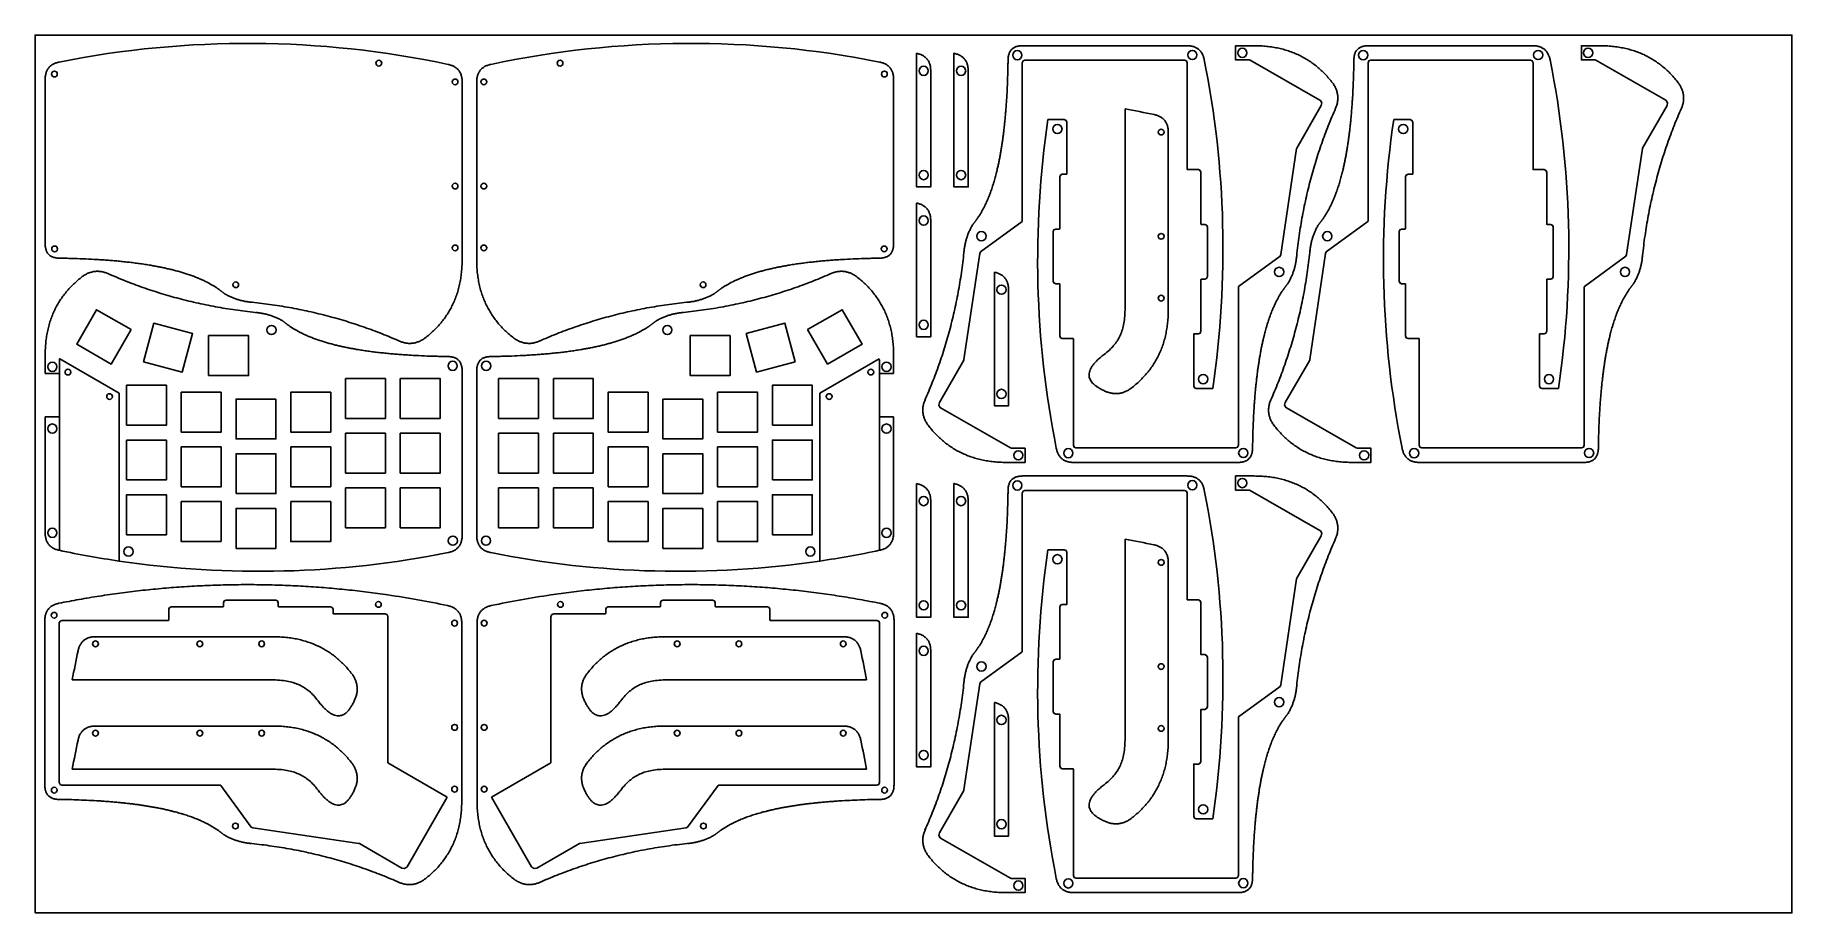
# Model space of a CAD drawing. Header units: millimetres. Extents: x 0 to 610, y 0 to 305.
import ezdxf

# ---------------------------------------------------------------- set-up
doc = ezdxf.new("R2010")
doc.units = ezdxf.units.MM
doc.layers.add('Bed', color=250, linetype='Continuous', true_color=0x3a3a3a)
doc.layers.add('Cut_noOLED', color=7, linetype='Continuous')

msp = doc.modelspace()

# ---------------------------------------------------------------- linework, layer by layer
at = {"layer": 'Bed'}
msp.add_lwpolyline([(0, 0), (609.6, 0), (609.6, 304.8), (0, 304.8)], close=True, dxfattribs=at)
at = {"layer": 'Cut_noOLED'}
for p, q in [((399.7, 301.11), (342.65, 301.11)), ((519.7, 301.11), (462.65, 301.11)), ((3.49, 289.43), (3.49, 232.38)), ((148.17, 226.81), (148.17, 288.56)), ((153.22, 226.81), (153.22, 288.56)), ((297.9, 289.43), (297.9, 232.38)), ((393.2, 209.37), (393.2, 271.12)), ((3.49, 187.3), (3.49, 193.73)), ((8.41, 191.97), (8.51, 192.34)), ((8.41, 191.97), (8.41, 125.9)), ((8.51, 192.34), (8.53, 192.37)), ((8.53, 192.37), (29.11, 180.49)), ((292.86, 192.37), (272.28, 180.49)), ((292.88, 192.34), (292.86, 192.37)), ((292.98, 191.97), (292.88, 192.34)), ((292.98, 191.97), (292.98, 125.9)), ((297.9, 187.3), (297.9, 193.73)), ((3.49, 187.3), (8.41, 187.3)), ((148.17, 131.11), (148.17, 188.16)), ((153.22, 131.11), (153.22, 188.16)), ((297.9, 187.3), (292.98, 187.3)), ((29.11, 122.18), (29.11, 180.49)), ((272.28, 122.18), (272.28, 180.49)), ((3.49, 131.98), (3.49, 172.3)), ((3.49, 172.3), (8.41, 172.3)), ((297.9, 172.3), (292.98, 172.3)), ((297.9, 131.98), (297.9, 172.3)), ((360.37, 156.43), (417.42, 156.43)), ((480.37, 156.43), (537.42, 156.43)), ((399.7, 151.71), (342.65, 151.71)), ((393.2, 59.97), (393.2, 121.72)), ((46.39, 105.43), (46.65, 106.07)), ((46.39, 101.68), (46.39, 105.43)), ((46.65, 106.07), (47.29, 106.33)), ((47.29, 106.33), (65.29, 106.33)), ((65.29, 106.33), (65.36, 106.36)), ((65.36, 106.36), (65.39, 106.43)), ((65.39, 107.68), (65.65, 108.32)), ((65.39, 106.43), (65.39, 107.68)), ((65.65, 108.32), (66.29, 108.58)), ((66.29, 108.58), (83.49, 108.58)), ((83.49, 108.58), (84.13, 108.32)), ((84.13, 108.32), (84.39, 107.68)), ((84.39, 107.68), (84.39, 106.43)), ((84.39, 106.43), (84.42, 106.36)), ((84.42, 106.36), (84.49, 106.33)), ((84.49, 106.33), (102.49, 106.33)), ((102.49, 106.33), (103.13, 106.07)), ((103.13, 106.07), (103.39, 105.43)), ((103.39, 105.43), (103.39, 103.93)), ((103.39, 103.93), (103.42, 103.86)), ((103.42, 103.86), (103.49, 103.83)), ((103.49, 103.83), (121.49, 103.83)), ((197.9, 103.83), (179.9, 103.83)), ((197.97, 103.86), (197.9, 103.83)), ((198, 103.93), (197.97, 103.86)), ((198.26, 106.07), (198, 105.43)), ((198, 105.43), (198, 103.93)), ((198.9, 106.33), (198.26, 106.07)), ((216.9, 106.33), (198.9, 106.33)), ((216.97, 106.36), (216.9, 106.33)), ((217, 106.43), (216.97, 106.36)), ((217.26, 108.32), (217, 107.68)), ((217, 107.68), (217, 106.43)), ((217.9, 108.58), (217.26, 108.32)), ((235.1, 108.58), (217.9, 108.58)), ((235.74, 108.32), (235.1, 108.58)), ((236, 107.68), (235.74, 108.32)), ((236, 106.43), (236, 107.68)), ((236.03, 106.36), (236, 106.43)), ((236.1, 106.33), (236.03, 106.36)), ((254.1, 106.33), (236.1, 106.33)), ((254.74, 106.07), (254.1, 106.33)), ((255, 105.43), (254.74, 106.07)), ((255, 101.68), (255, 105.43)), ((3.36, 101.49), (3.36, 44.44)), ((8.39, 100.68), (8.65, 101.32)), ((8.39, 45.23), (8.39, 100.68)), ((8.65, 101.32), (9.29, 101.58)), ((9.29, 101.58), (26.39, 101.58)), ((26.39, 101.58), (28.39, 101.58)), ((28.39, 101.58), (46.29, 101.58)), ((46.29, 101.58), (46.36, 101.61)), ((46.36, 101.61), (46.39, 101.68)), ((122.42, 102.88), (122.41, 52.11)), ((148.04, 38.86), (148.04, 100.61)), ((153.36, 38.86), (153.36, 100.61)), ((178.98, 102.88), (178.98, 52.11)), ((255.03, 101.61), (255, 101.68)), ((255.1, 101.58), (255.03, 101.61)), ((273, 101.58), (255.1, 101.58)), ((275, 101.58), (273, 101.58)), ((292.1, 101.58), (275, 101.58)), ((292.74, 101.32), (292.1, 101.58)), ((293.01, 100.68), (292.74, 101.32)), ((293.01, 45.23), (293.01, 100.68)), ((298.04, 101.49), (298.04, 44.44)), ((82.71, 95.88), (20.96, 95.88)), ((218.68, 95.88), (280.43, 95.88)), ((82.71, 64.88), (20.96, 64.88)), ((218.68, 64.88), (280.43, 64.88)), ((142.99, 40.23), (122.41, 52.11)), ((158.4, 40.23), (178.98, 52.11)), ((8.65, 44.59), (8.39, 45.23)), ((9.29, 44.33), (8.65, 44.59)), ((26.39, 44.33), (9.29, 44.33)), ((28.39, 44.33), (26.39, 44.33)), ((64.29, 44.33), (28.39, 44.33)), ((64.42, 44.27), (64.29, 44.33)), ((74.97, 29.82), (64.42, 44.27)), ((226.42, 29.82), (236.97, 44.27)), ((236.97, 44.27), (237.1, 44.33)), ((237.1, 44.33), (273, 44.33)), ((273, 44.33), (275, 44.33)), ((275, 44.33), (292.1, 44.33)), ((292.1, 44.33), (292.74, 44.59)), ((292.74, 44.59), (293.01, 45.23)), ((142.99, 40.23), (129.12, 16.01)), ((158.4, 40.23), (172.27, 16.01)), ((75.5, 29.59), (74.97, 29.82)), ((112.33, 24.12), (75.5, 29.59)), ((189.06, 24.12), (225.89, 29.59)), ((225.89, 29.59), (226.42, 29.82)), ((112.52, 24.07), (112.33, 24.12)), ((127.28, 15.57), (112.52, 24.07)), ((174.11, 15.57), (188.87, 24.07)), ((188.87, 24.07), (189.06, 24.12)), ((128.21, 15.36), (127.28, 15.57)), ((129.03, 15.88), (128.21, 15.36)), ((129.12, 16.01), (129.03, 15.88)), ((172.27, 16.01), (172.36, 15.88)), ((172.36, 15.88), (173.19, 15.36)), ((173.19, 15.36), (174.11, 15.57)), ((360.37, 7.03), (417.42, 7.03))]:
    msp.add_line(p, q, dxfattribs=at)
for points in [[(423, 301.11), (416.56, 301.11), (416.56, 296.19), (421.23, 296.19), (421.61, 296.09), (445.85, 282.19), (445.98, 282.11), (446.5, 281.28), (446.29, 280.35), (437.79, 265.6), (437.74, 265.41), (432.27, 228.58), (432.04, 228.04), (417.59, 217.5), (417.53, 217.36), (417.53, 181.46), (417.53, 179.46), (417.53, 162.36), (417.27, 161.72), (416.63, 161.46), (361.18, 161.46), (360.54, 161.72), (360.28, 162.36), (360.28, 179.46), (360.28, 181.46), (360.28, 199.36), (360.25, 199.43), (360.18, 199.46), (356.43, 199.46), (355.79, 199.73), (355.53, 200.36), (355.53, 218.36), (355.5, 218.44), (355.43, 218.46), (354.18, 218.46), (353.54, 218.73), (353.28, 219.36), (353.28, 236.57), (353.54, 237.2), (354.18, 237.47), (355.43, 237.47), (355.5, 237.49), (355.53, 237.56), (355.53, 255.57), (355.79, 256.2), (356.43, 256.47), (357.93, 256.47), (358, 256.5), (358.03, 256.57), (358.03, 274.57), (357.77, 275.2), (357.13, 275.47), (351.44, 275.49)], [(543, 301.11), (536.56, 301.11), (536.56, 296.19), (541.23, 296.19), (541.61, 296.09), (565.85, 282.19), (565.98, 282.11), (566.5, 281.28), (566.29, 280.35), (557.79, 265.6), (557.74, 265.41), (552.27, 228.58), (552.04, 228.04), (537.59, 217.5), (537.53, 217.36), (537.53, 181.46), (537.53, 179.46), (537.53, 162.36), (537.27, 161.72), (536.63, 161.46), (481.18, 161.46), (480.54, 161.72), (480.28, 162.36), (480.28, 179.46), (480.28, 181.46), (480.28, 199.36), (480.25, 199.43), (480.18, 199.46), (476.43, 199.46), (475.79, 199.73), (475.53, 200.36), (475.53, 218.36), (475.5, 218.44), (475.43, 218.46), (474.18, 218.46), (473.54, 218.73), (473.28, 219.36), (473.28, 236.57), (473.54, 237.2), (474.18, 237.47), (475.43, 237.47), (475.5, 237.49), (475.53, 237.56), (475.53, 255.57), (475.79, 256.2), (476.43, 256.47), (477.93, 256.47), (478, 256.5), (478.03, 256.57), (478.03, 274.57), (477.77, 275.2), (477.13, 275.47), (471.44, 275.49)], [(310.77, 292.4), (310.77, 252.08), (305.85, 252.08), (305.85, 298.48)], [(337.07, 156.43), (343.51, 156.43), (343.51, 161.36), (338.84, 161.36), (338.46, 161.45), (314.22, 175.35), (314.09, 175.43), (313.57, 176.26), (313.78, 177.19), (322.28, 191.94), (322.32, 192.13), (327.8, 228.96), (328.03, 229.5), (342.48, 240.04), (342.54, 240.18), (342.54, 276.08), (342.54, 278.08), (342.54, 295.18), (342.8, 295.82), (343.44, 296.08), (398.89, 296.08), (399.53, 295.82), (399.79, 295.18), (399.79, 278.08), (399.79, 276.08), (399.79, 258.18), (399.82, 258.11), (399.89, 258.08), (403.64, 258.08), (404.28, 257.81), (404.54, 257.18), (404.54, 239.18), (404.57, 239.11), (404.64, 239.08), (405.89, 239.08), (406.53, 238.81), (406.79, 238.18), (406.79, 220.98), (406.53, 220.34), (405.89, 220.08), (404.64, 220.08), (404.57, 220.05), (404.54, 219.98), (404.54, 201.97), (404.28, 201.34), (403.64, 201.07), (402.14, 201.07), (402.07, 201.05), (402.04, 200.97), (402.04, 182.97), (402.3, 182.34), (402.94, 182.07), (408.62, 182.05)], [(323.77, 292.4), (323.77, 252.08), (318.85, 252.08), (318.85, 298.48)], [(457.07, 156.43), (463.51, 156.43), (463.51, 161.36), (458.84, 161.36), (458.46, 161.45), (434.22, 175.35), (434.09, 175.43), (433.57, 176.26), (433.78, 177.19), (442.28, 191.94), (442.32, 192.13), (447.8, 228.96), (448.03, 229.5), (462.48, 240.04), (462.54, 240.18), (462.54, 276.08), (462.54, 278.08), (462.54, 295.18), (462.8, 295.82), (463.44, 296.08), (518.89, 296.08), (519.53, 295.82), (519.79, 295.18), (519.79, 278.08), (519.79, 276.08), (519.79, 258.18), (519.82, 258.11), (519.89, 258.08), (523.64, 258.08), (524.28, 257.81), (524.54, 257.18), (524.54, 239.18), (524.57, 239.11), (524.64, 239.08), (525.89, 239.08), (526.53, 238.81), (526.79, 238.18), (526.79, 220.98), (526.53, 220.34), (525.89, 220.08), (524.64, 220.08), (524.57, 220.05), (524.54, 219.98), (524.54, 201.97), (524.28, 201.34), (523.64, 201.07), (522.14, 201.07), (522.07, 201.05), (522.04, 200.97), (522.04, 182.97), (522.3, 182.34), (522.94, 182.07), (528.62, 182.05)], [(378.2, 279.19), (378.2, 271.12), (378.2, 209.37)], [(310.77, 240.4), (310.77, 200.08), (305.85, 200.08), (305.85, 246.48)], [(337.77, 216.4), (337.77, 176.08), (332.85, 176.08), (332.85, 222.48)], [(310.77, 143), (310.77, 102.68), (305.85, 102.68), (305.85, 149.08)], [(337.07, 7.03), (343.51, 7.03), (343.51, 11.96), (338.84, 11.96), (338.46, 12.05), (314.22, 25.95), (314.09, 26.03), (313.57, 26.86), (313.78, 27.79), (322.28, 42.54), (322.32, 42.73), (327.8, 79.56), (328.03, 80.1), (342.48, 90.64), (342.54, 90.78), (342.54, 126.68), (342.54, 128.68), (342.54, 145.78), (342.8, 146.42), (343.44, 146.68), (398.89, 146.68), (399.53, 146.42), (399.79, 145.78), (399.79, 128.68), (399.79, 126.68), (399.79, 108.78), (399.82, 108.71), (399.89, 108.68), (403.64, 108.68), (404.28, 108.41), (404.54, 107.78), (404.54, 89.78), (404.57, 89.71), (404.64, 89.68), (405.89, 89.68), (406.53, 89.41), (406.79, 88.78), (406.79, 71.58), (406.53, 70.94), (405.89, 70.68), (404.64, 70.68), (404.57, 70.65), (404.54, 70.58), (404.54, 52.57), (404.28, 51.94), (403.64, 51.67), (402.14, 51.67), (402.07, 51.65), (402.04, 51.57), (402.04, 33.57), (402.3, 32.94), (402.94, 32.67), (408.62, 32.65)], [(323.77, 143), (323.77, 102.68), (318.85, 102.68), (318.85, 149.08)], [(423, 151.71), (416.56, 151.71), (416.56, 146.79), (421.23, 146.79), (421.61, 146.69), (445.85, 132.79), (445.98, 132.71), (446.5, 131.88), (446.29, 130.95), (437.79, 116.2), (437.74, 116.01), (432.27, 79.18), (432.04, 78.64), (417.59, 68.1), (417.53, 67.96), (417.53, 32.06), (417.53, 30.06), (417.53, 12.96), (417.27, 12.32), (416.63, 12.06), (361.18, 12.06), (360.54, 12.32), (360.28, 12.96), (360.28, 30.06), (360.28, 32.06), (360.28, 49.96), (360.25, 50.03), (360.18, 50.06), (356.43, 50.06), (355.79, 50.33), (355.53, 50.96), (355.53, 68.96), (355.5, 69.04), (355.43, 69.06), (354.18, 69.06), (353.54, 69.33), (353.28, 69.96), (353.28, 87.17), (353.54, 87.8), (354.18, 88.07), (355.43, 88.07), (355.5, 88.09), (355.53, 88.16), (355.53, 106.17), (355.79, 106.8), (356.43, 107.07), (357.93, 107.07), (358, 107.1), (358.03, 107.17), (358.03, 125.17), (357.77, 125.8), (357.13, 126.07), (351.44, 126.09)], [(378.2, 129.79), (378.2, 121.72), (378.2, 59.97)], [(310.77, 91), (310.77, 50.68), (305.85, 50.68), (305.85, 97.08)], [(12.9, 80.88), (20.96, 80.88), (82.71, 80.88)], [(288.49, 80.88), (280.43, 80.88), (218.68, 80.88)], [(337.77, 67), (337.77, 26.68), (332.85, 26.68), (332.85, 73.08)], [(82.71, 49.88), (20.96, 49.88), (12.9, 49.88)], [(218.68, 49.88), (280.43, 49.88), (288.49, 49.88)]]:
    msp.add_lwpolyline(points, dxfattribs=at)
for points in [[(33.34, 202.55), (21.34, 209.46), (14.42, 197.46), (26.42, 190.55)], [(268.05, 202.55), (280.05, 209.46), (286.97, 197.46), (274.97, 190.55)], [(37.65, 191.36), (51.03, 187.79), (54.61, 201.17), (41.22, 204.74)], [(263.74, 191.36), (250.36, 187.79), (246.79, 201.17), (260.17, 204.74)], [(60.21, 186.59), (74.06, 186.59), (74.06, 200.44), (60.21, 200.44)], [(241.18, 200.44), (241.18, 186.59), (227.33, 186.59), (227.33, 200.44)], [(31.71, 169.33), (45.56, 169.33), (45.56, 183.19), (31.71, 183.19)], [(121.57, 171.71), (121.57, 185.56), (107.72, 185.56), (107.72, 171.71)], [(126.72, 185.56), (126.72, 171.71), (140.57, 171.71), (140.57, 185.56)], [(174.67, 171.71), (160.82, 171.71), (160.82, 185.56), (174.67, 185.56)], [(179.82, 185.56), (193.68, 185.56), (193.68, 171.71), (179.82, 171.71)], [(255.83, 169.33), (255.83, 183.19), (269.68, 183.19), (269.68, 169.33)], [(64.56, 180.81), (50.71, 180.81), (50.71, 166.96), (64.56, 166.96)], [(83.56, 178.43), (69.71, 178.43), (69.71, 164.58), (83.56, 164.58)], [(102.57, 166.96), (102.57, 180.81), (88.71, 180.81), (88.71, 166.96)], [(212.68, 166.96), (198.83, 166.96), (198.83, 180.81), (212.68, 180.81)], [(217.83, 178.43), (231.68, 178.43), (231.68, 164.58), (217.83, 164.58)], [(236.83, 180.81), (250.68, 180.81), (250.68, 166.96), (236.83, 166.96)], [(121.57, 166.56), (107.72, 166.56), (107.72, 152.71), (121.57, 152.71)], [(140.57, 166.56), (126.72, 166.56), (126.72, 152.71), (140.57, 152.71)], [(174.67, 166.56), (174.67, 152.71), (160.82, 152.71), (160.82, 166.56)], [(179.82, 166.56), (193.68, 166.56), (193.68, 152.71), (179.82, 152.71)], [(31.71, 164.18), (31.71, 150.33), (45.56, 150.33), (45.56, 164.18)], [(50.71, 147.96), (64.56, 147.96), (64.56, 161.81), (50.71, 161.81)], [(69.71, 145.58), (83.56, 145.58), (83.56, 159.43), (69.71, 159.43)], [(102.57, 147.96), (102.57, 161.81), (88.71, 161.81), (88.71, 147.96)], [(198.83, 147.96), (198.83, 161.81), (212.68, 161.81), (212.68, 147.96)], [(217.83, 159.43), (231.68, 159.43), (231.68, 145.58), (217.83, 145.58)], [(236.83, 161.81), (250.68, 161.81), (250.68, 147.96), (236.83, 147.96)], [(255.83, 150.33), (255.83, 164.18), (269.68, 164.18), (269.68, 150.33)], [(121.57, 133.71), (121.57, 147.56), (107.72, 147.56), (107.72, 133.71)], [(140.57, 147.56), (126.72, 147.56), (126.72, 133.71), (140.57, 133.71)], [(174.67, 133.71), (160.82, 133.71), (160.82, 147.56), (174.67, 147.56)], [(193.68, 133.71), (179.82, 133.71), (179.82, 147.56), (193.68, 147.56)], [(45.56, 131.33), (45.56, 145.18), (31.71, 145.18), (31.71, 131.33)], [(64.56, 128.96), (64.56, 142.81), (50.71, 142.81), (50.71, 128.96)], [(83.56, 140.43), (69.71, 140.43), (69.71, 126.58), (83.56, 126.58)], [(88.71, 142.81), (88.71, 128.96), (102.57, 128.96), (102.57, 142.81)], [(198.83, 128.96), (198.83, 142.81), (212.68, 142.81), (212.68, 128.96)], [(231.68, 126.58), (217.83, 126.58), (217.83, 140.43), (231.68, 140.43)], [(236.83, 128.96), (236.83, 142.81), (250.68, 142.81), (250.68, 128.96)], [(255.83, 131.33), (255.83, 145.18), (269.68, 145.18), (269.68, 131.33)]]:
    msp.add_lwpolyline(points, close=True, dxfattribs=at)
for centre, radius in [((340.84, 297.83), 1.6), ((401.56, 297.9), 1.6), ((418.9, 298.65), 1.6), ((460.84, 297.83), 1.6), ((521.56, 297.9), 1.6), ((538.9, 298.65), 1.6), ((119.25, 295.07), 1), ((308.31, 292.4), 1.6), ((321.31, 292.4), 1.6), ((6.7, 291.29), 1), ((145.71, 288.56), 1), ((354.74, 272.19), 1.6), ((390.73, 271.12), 1), ((474.74, 272.19), 1.6), ((308.31, 256.2), 1.6), ((321.31, 256.2), 1.6), ((145.71, 252.37), 1), ((308.31, 240.4), 1.6), ((145.71, 230.91), 1), ((328.38, 234.97), 1.6), ((390.73, 234.93), 1), ((448.38, 234.97), 1.6), ((6.77, 230.57), 1), ((431.68, 222.57), 1.6), ((551.68, 222.57), 1.6), ((69.62, 218.12), 1), ((335.31, 216.4), 1.6), ((390.73, 213.47), 1), ((82.03, 202.42), 1.6), ((308.31, 204.2), 1.6), ((5.95, 189.63), 1.6), ((144.89, 189.97), 1.6), ((11.4, 187.79), 1), ((405.33, 185.35), 1.6), ((525.33, 185.35), 1.6), ((25.84, 179.29), 1), ((335.31, 180.2), 1.6), ((5.95, 168.17), 1.6), ((341.17, 158.89), 1.6), ((358.51, 159.64), 1.6), ((419.23, 159.71), 1.6), ((461.17, 158.89), 1.6), ((478.51, 159.64), 1.6), ((539.23, 159.71), 1.6), ((340.84, 148.43), 1.6), ((401.56, 148.5), 1.6), ((418.9, 149.25), 1.6), ((308.31, 143), 1.6), ((321.31, 143), 1.6), ((5.95, 131.98), 1.6), ((144.95, 129.25), 1.6), ((32.41, 125.47), 1.6), ((354.74, 122.79), 1.6), ((390.73, 121.72), 1), ((6.57, 103.35), 1), ((119.12, 107.12), 1), ((308.31, 106.8), 1.6), ((321.31, 106.8), 1.6), ((145.57, 100.61), 1), ((20.96, 93.42), 1), ((57.15, 93.42), 1), ((78.61, 93.42), 1), ((308.31, 91), 1.6), ((328.38, 85.57), 1.6), ((390.73, 85.53), 1), ((431.68, 73.17), 1.6), ((335.31, 67), 1.6), ((20.96, 62.42), 1), ((57.15, 62.42), 1), ((78.61, 62.42), 1), ((145.57, 64.42), 1), ((390.73, 64.07), 1), ((308.31, 54.8), 1.6), ((6.63, 42.63), 1), ((145.57, 42.96), 1), ((405.33, 35.95), 1.6), ((69.49, 30.17), 1), ((335.31, 30.8), 1.6), ((341.17, 9.49), 1.6), ((358.51, 10.24), 1.6), ((419.23, 10.31), 1.6)]:
    msp.add_circle(centre, radius, dxfattribs=at)
at = {"layer": 'Cut_noOLED', "extrusion": (0, 0, -1)}
for centre, radius in [((-182.14, 295.07), 1), ((-155.69, 288.56), 1), ((-294.69, 291.29), 1), ((-155.69, 252.37), 1), ((-155.69, 230.91), 1), ((-294.63, 230.57), 1), ((-231.77, 218.12), 1), ((-219.36, 202.42), 1.6), ((-156.5, 189.97), 1.6), ((-295.44, 189.63), 1.6), ((-289.99, 187.79), 1), ((-275.55, 179.29), 1), ((-295.44, 168.17), 1.6), ((-156.44, 129.25), 1.6), ((-295.44, 131.98), 1.6), ((-268.99, 125.47), 1.6), ((-182.27, 107.12), 1), ((-294.82, 103.35), 1), ((-155.82, 100.61), 1), ((-222.78, 93.42), 1), ((-244.24, 93.42), 1), ((-280.43, 93.42), 1), ((-155.82, 64.42), 1), ((-222.78, 62.42), 1), ((-244.24, 62.42), 1), ((-280.43, 62.42), 1), ((-155.82, 42.96), 1), ((-294.76, 42.63), 1), ((-231.9, 30.17), 1)]:
    msp.add_circle(centre, radius, dxfattribs=at)
at = {"layer": 'Cut_noOLED'}
for centre, start, end in [((73.85, -32.21), 78.00728, 101.2997), ((78.05, 230.74), 351.62055, 11.2997), ((198.05, 230.74), 351.62055, 11.2997), ((682.02, 226.8), 171.62055, 191.2997), ((318.88, -49.65), 78.00875, 79.77527), ((802.02, 226.8), 171.62055, 191.2997), ((78.05, 81.34), 351.62055, 11.2997), ((318.88, -199.05), 78.00875, 79.77527), ((77.8, 452.75), 258.00875, 261.62055), ((77.8, 452.75), 258.00875, 258.01473), ((77.8, 452.75), 261.62055, 281.2997), ((682.02, 77.4), 171.62055, 191.2997), ((73.72, -220.16), 78.01473, 81.62055), ((73.72, -220.16), 78.00728, 78.01473), ((341.73, 21.57), 168.00875, 169.77527), ((-40.34, -9.43), 10.22473, 11.99125)]:
    msp.add_arc(centre, 334.14, start, end, dxfattribs=at)
at = {"layer": 'Cut_noOLED', "extrusion": (0, 0, -1)}
for centre, start, end in [((-227.54, -32.21), 78.00728, 101.2997), ((-223.59, 452.75), 261.62055, 281.2997), ((-223.59, 452.75), 258.00875, 261.62055), ((-223.59, 452.75), 258.00875, 258.01473), ((-227.67, -220.16), 78.01473, 81.62055), ((-227.67, -220.16), 78.00728, 78.01473), ((40.34, 21.57), 168.00875, 169.77527), ((-341.73, -9.43), 10.22473, 11.99125)]:
    msp.add_arc(centre, 334.14, start, end, dxfattribs=at)
at = {"layer": 'Cut_noOLED'}
for points, degree in [([(342.65, 301.11), (337.65, 301.11), (337.61, 296.11)], 2), ([(405.71, 296.22), (404.7, 301.11), (399.7, 301.11)], 2), ([(450.49, 287.83), (440.58, 301.11), (423, 301.11)], 2), ([(462.65, 301.11), (457.65, 301.11), (457.61, 296.11)], 2), ([(525.71, 296.22), (524.7, 301.11), (519.7, 301.11)], 2), ([(570.49, 287.83), (560.58, 301.11), (543, 301.11)], 2), ([(8.38, 295.45), (3.49, 294.43), (3.49, 289.43)], 2), ([(148.17, 288.56), (148.17, 293.56), (143.28, 294.63)], 2), ([(153.22, 288.56), (153.22, 293.56), (158.11, 294.63)], 2), ([(293.01, 295.45), (297.9, 294.43), (297.9, 289.43)], 2), ([(305.89, 298.47), (310.77, 297.4), (310.77, 292.4)], 2), ([(318.89, 298.47), (323.77, 297.4), (323.77, 292.4)], 2), ([(451.15, 279.11), (453.24, 283.65), (450.49, 287.83)], 2), ([(571.15, 279.11), (573.24, 283.65), (570.49, 287.83)], 2), ([(393.2, 271.12), (393.2, 276.12), (388.31, 277.2)], 2), ([(451.28, 279.41), (440.43, 254.93), (437.69, 227.36)], 2), ([(571.28, 279.41), (560.43, 254.93), (557.69, 227.36)], 2), ([(305.89, 246.47), (310.77, 245.4), (310.77, 240.4)], 2), ([(322.33, 229.63), (322.77, 234.61), (325.3, 238.92)], 2), ([(442.33, 229.63), (442.77, 234.61), (445.3, 238.92)], 2), ([(3.49, 232.38), (3.49, 227.38), (8.49, 227.35)], 2), ([(297.9, 232.38), (297.9, 227.38), (292.9, 227.35)], 2), ([(134.89, 199.31), (148.17, 209.23), (148.17, 226.81)], 2), ([(166.5, 199.31), (153.22, 209.23), (153.22, 226.81)], 2), ([(308.79, 178.13), (319.64, 202.61), (322.38, 230.18)], 2), ([(428.79, 178.13), (439.64, 202.61), (442.38, 230.18)], 2), ([(437.74, 227.92), (437.3, 222.94), (434.77, 218.62)], 2), ([(557.74, 227.92), (557.3, 222.94), (554.77, 218.62)], 2), ([(3.49, 193.73), (3.49, 211.31), (16.76, 221.23)], 2), ([(25.49, 221.88), (20.94, 223.97), (16.76, 221.23)], 2), ([(25.19, 222.02), (49.67, 211.16), (77.24, 208.42)], 2), ([(276.2, 222.02), (251.72, 211.16), (224.15, 208.42)], 2), ([(275.9, 221.88), (280.45, 223.97), (284.63, 221.23)], 2), ([(297.9, 193.73), (297.9, 211.31), (284.63, 221.23)], 2), ([(332.89, 222.47), (337.77, 221.4), (337.77, 216.4)], 2), ([(65.68, 215.03), (69.99, 212.51), (74.97, 212.06)], 2), ([(235.71, 215.03), (231.4, 212.51), (226.42, 212.06)], 2), ([(126.47, 198.52), (101.99, 209.38), (74.41, 212.12)], 2), ([(85.98, 205.51), (81.66, 208.04), (76.68, 208.48)], 2), ([(174.92, 198.52), (199.41, 209.38), (226.98, 212.12)], 2), ([(215.41, 205.51), (219.73, 208.04), (224.71, 208.48)], 2), ([(378.2, 209.37), (378.2, 208.38), (378.1, 206.52), (377.73, 204.12), (377.15, 202.03), (376.4, 200.2), (375.47, 198.54), (374.3, 196.97), (372.84, 195.43), (371.63, 194.4), (370.95, 193.9)], 3), ([(379.92, 181.88), (393.2, 191.79), (393.2, 209.37)], 2), ([(126.17, 198.66), (130.71, 196.57), (134.89, 199.31)], 2), ([(175.22, 198.66), (170.68, 196.57), (166.5, 199.31)], 2), ([(148.17, 188.16), (148.17, 193.16), (143.17, 193.19)], 2), ([(143.31, 193.19), (143.24, 193.19), (143.17, 193.19)], 2), ([(153.22, 188.16), (153.22, 193.16), (158.22, 193.19)], 2), ([(158.09, 193.19), (158.15, 193.19), (158.22, 193.19)], 2), ([(370.95, 193.9), (360.39, 186.01), (371.2, 181.22)], 2), ([(308.92, 178.43), (306.83, 173.89), (309.58, 169.71)], 2), ([(371.2, 181.22), (375.74, 179.13), (379.92, 181.88)], 2), ([(371.5, 181.09), (371.35, 181.15), (371.2, 181.22)], 2), ([(428.92, 178.43), (426.83, 173.89), (429.58, 169.71)], 2), ([(309.58, 169.71), (319.49, 156.43), (337.07, 156.43)], 2), ([(429.58, 169.71), (439.49, 156.43), (457.07, 156.43)], 2), ([(354.35, 161.33), (355.37, 156.43), (360.37, 156.43)], 2), ([(417.42, 156.43), (422.42, 156.43), (422.46, 161.43)], 2), ([(474.35, 161.33), (475.37, 156.43), (480.37, 156.43)], 2), ([(537.42, 156.43), (542.42, 156.43), (542.46, 161.43)], 2), ([(305.89, 149.07), (310.77, 148), (310.77, 143)], 2), ([(318.89, 149.07), (323.77, 148), (323.77, 143)], 2), ([(342.65, 151.71), (337.65, 151.71), (337.61, 146.71)], 2), ([(405.71, 146.82), (404.7, 151.71), (399.7, 151.71)], 2), ([(450.49, 138.43), (440.58, 151.71), (423, 151.71)], 2), ([(451.15, 129.71), (453.24, 134.25), (450.49, 138.43)], 2), ([(3.49, 131.98), (3.49, 126.98), (8.38, 125.9)], 2), ([(143.27, 125.09), (148.17, 126.11), (148.17, 131.11)], 2), ([(158.12, 125.09), (153.22, 126.11), (153.22, 131.11)], 2), ([(297.9, 131.98), (297.9, 126.98), (293.01, 125.9)], 2), ([(451.28, 130.01), (440.43, 105.53), (437.69, 77.96)], 2), ([(393.2, 121.72), (393.2, 126.72), (388.31, 127.8)], 2), ([(8.25, 107.51), (3.36, 106.49), (3.36, 101.49)], 2), ([(121.49, 103.83), (122.13, 103.57)], 1), ([(148.04, 100.61), (148.04, 105.61), (143.15, 106.69)], 2), ([(153.36, 100.61), (153.36, 105.61), (158.24, 106.69)], 2), ([(179.9, 103.83), (179.26, 103.57)], 1), ([(293.14, 107.51), (298.04, 106.49), (298.04, 101.49)], 2), ([(122.13, 103.57), (122.42, 102.88)], 1), ([(179.26, 103.57), (178.98, 102.88)], 1), ([(20.96, 95.88), (15.96, 95.88), (14.89, 91)], 2), ([(110.21, 82.61), (100.29, 95.88), (82.71, 95.88)], 2), ([(191.18, 82.61), (201.1, 95.88), (218.68, 95.88)], 2), ([(280.43, 95.88), (285.43, 95.88), (286.51, 91)], 2), ([(305.89, 97.07), (310.77, 96), (310.77, 91)], 2), ([(325.3, 89.52), (322.77, 85.21), (322.33, 80.23)], 2), ([(82.71, 80.88), (83.71, 80.88), (85.56, 80.79), (87.97, 80.41), (90.05, 79.84), (91.88, 79.09), (93.54, 78.15), (95.12, 76.99), (96.66, 75.53), (97.68, 74.31), (98.19, 73.63)], 3), ([(110.86, 73.88), (112.95, 78.42), (110.21, 82.61)], 2), ([(190.53, 73.88), (188.44, 78.42), (191.18, 82.61)], 2), ([(218.68, 80.88), (217.69, 80.88), (215.83, 80.79), (213.42, 80.41), (211.34, 79.84), (209.51, 79.09), (207.85, 78.15), (206.27, 76.99), (204.73, 75.53), (203.71, 74.31), (203.2, 73.63)], 3), ([(308.79, 28.73), (319.64, 53.21), (322.38, 80.78)], 2), ([(98.19, 73.63), (106.07, 63.07), (110.86, 73.88)], 2), ([(110.86, 73.88), (110.93, 74.03), (111, 74.18)], 2), ([(190.53, 73.88), (190.46, 74.03), (190.4, 74.18)], 2), ([(203.2, 73.63), (195.32, 63.07), (190.53, 73.88)], 2), ([(437.74, 78.52), (437.3, 73.54), (434.77, 69.22)], 2), ([(332.89, 73.07), (337.77, 72), (337.77, 67)], 2), ([(20.96, 64.88), (15.96, 64.88), (14.89, 60)], 2), ([(110.21, 51.61), (100.29, 64.88), (82.71, 64.88)], 2), ([(191.18, 51.61), (201.1, 64.88), (218.68, 64.88)], 2), ([(280.43, 64.88), (285.43, 64.88), (286.51, 60)], 2), ([(378.2, 59.97), (378.2, 58.98), (378.1, 57.12), (377.73, 54.72), (377.15, 52.63), (376.4, 50.8), (375.47, 49.14), (374.3, 47.57), (372.84, 46.03), (371.63, 45), (370.95, 44.5)], 3), ([(379.92, 32.48), (393.2, 42.39), (393.2, 59.97)], 2), ([(98.19, 42.63), (97.68, 43.31), (96.66, 44.53), (95.12, 45.99), (93.54, 47.15), (91.88, 48.09), (90.05, 48.84), (87.97, 49.41), (85.56, 49.79), (83.71, 49.88), (82.71, 49.88)], 3), ([(110.86, 42.88), (112.95, 47.42), (110.21, 51.61)], 2), ([(190.53, 42.88), (188.44, 47.42), (191.18, 51.61)], 2), ([(203.2, 42.63), (203.71, 43.31), (204.73, 44.53), (206.27, 45.99), (207.85, 47.15), (209.51, 48.09), (211.34, 48.84), (213.42, 49.41), (215.83, 49.79), (217.69, 49.88), (218.68, 49.88)], 3), ([(3.36, 44.44), (3.36, 39.44), (8.36, 39.4)], 2), ([(110.86, 42.88), (106.07, 32.07), (98.19, 42.63)], 2), ([(111, 43.18), (110.93, 43.03), (110.86, 42.88)], 2), ([(190.4, 43.18), (190.46, 43.03), (190.53, 42.88)], 2), ([(190.53, 42.88), (195.32, 32.07), (203.2, 42.63)], 2), ([(298.04, 44.44), (298.04, 39.44), (293.04, 39.4)], 2), ([(370.95, 44.5), (360.39, 36.61), (371.2, 31.82)], 2), ([(4.77, 40.52), (6.02, 39.42), (8.36, 39.4)], 2), ([(134.76, 11.37), (148.04, 21.28), (148.04, 38.86)], 2), ([(166.63, 11.37), (153.36, 21.28), (153.36, 38.86)], 2), ([(296.62, 40.52), (295.37, 39.42), (293.04, 39.4)], 2), ([(371.2, 31.82), (375.74, 29.73), (379.92, 32.48)], 2), ([(371.5, 31.69), (371.35, 31.75), (371.2, 31.82)], 2), ([(74.84, 24.12), (69.86, 24.56), (65.55, 27.09)], 2), ([(226.55, 24.12), (231.53, 24.56), (235.84, 27.09)], 2), ([(308.92, 29.03), (306.83, 24.49), (309.58, 20.31)], 2), ([(126.33, 10.58), (101.85, 21.43), (74.28, 24.17)], 2), ([(175.06, 10.58), (199.54, 21.43), (227.11, 24.17)], 2), ([(309.58, 20.31), (319.49, 7.03), (337.07, 7.03)], 2), ([(126.03, 10.71), (130.58, 8.62), (134.76, 11.37)], 2), ([(175.36, 10.71), (170.81, 8.62), (166.63, 11.37)], 2), ([(354.35, 11.93), (355.37, 7.03), (360.37, 7.03)], 2), ([(417.42, 7.03), (422.42, 7.03), (422.46, 12.03)], 2)]:
    msp.add_open_spline(points, degree=degree, dxfattribs=at)
for points, weights, degree in [([(305.85, 298.48), (305.86, 298.48), (305.87, 298.47), (305.89, 298.47)], [1, 0.999999998592, 0.999999998592, 1], 3), ([(318.85, 298.48), (318.86, 298.48), (318.87, 298.47), (318.89, 298.47)], [1, 0.999999998592, 0.999999998592, 1], 3), ([(388.31, 277.2), (388.3, 277.2), (388.29, 277.2), (388.27, 277.21)], [1, 0.999999998592, 0.999999998592, 1], 3), ([(305.85, 246.48), (305.86, 246.48), (305.87, 246.47), (305.89, 246.47)], [1, 0.999999998592, 0.999999998592, 1], 3), ([(332.85, 222.48), (332.86, 222.48), (332.87, 222.47), (332.89, 222.47)], [1, 0.999999998592, 0.999999998592, 1], 3), ([(305.85, 149.08), (305.86, 149.08), (305.87, 149.07), (305.89, 149.07)], [1, 0.999999998592, 0.999999998592, 1], 3), ([(318.85, 149.08), (318.86, 149.08), (318.87, 149.07), (318.89, 149.07)], [1, 0.999999998592, 0.999999998592, 1], 3), ([(388.31, 127.8), (388.3, 127.8), (388.29, 127.8), (388.27, 127.81)], [1, 0.999999998592, 0.999999998592, 1], 3), ([(122.42, 110.42), (65.08, 118.86), (8.25, 107.51)], [1, 0.985290108228, 1], 2), ([(178.97, 110.42), (236.31, 118.86), (293.14, 107.51)], [1, 0.985290108228, 1], 2), ([(305.85, 97.08), (305.86, 97.08), (305.87, 97.07), (305.89, 97.07)], [1, 0.999999998592, 0.999999998592, 1], 3), ([(14.89, 91), (14.88, 90.99), (14.88, 90.97), (14.88, 90.96)], [1, 0.999999998592, 0.999999998592, 1], 3), ([(286.51, 91), (286.51, 90.99), (286.51, 90.97), (286.51, 90.96)], [1, 0.999999998592, 0.999999998592, 1], 3), ([(332.85, 73.08), (332.86, 73.08), (332.87, 73.07), (332.89, 73.07)], [1, 0.999999998592, 0.999999998592, 1], 3), ([(14.89, 60), (14.88, 59.99), (14.88, 59.97), (14.88, 59.96)], [1, 0.999999998592, 0.999999998592, 1], 3), ([(286.51, 60), (286.51, 59.99), (286.51, 59.97), (286.51, 59.96)], [1, 0.999999998592, 0.999999998592, 1], 3)]:
    msp.add_rational_spline(points, weights, degree=degree, dxfattribs=at)
for points, knots in [([(325.3, 238.92), (325.32, 238.95), (325.37, 239.01), (325.46, 239.12), (325.58, 239.27), (325.71, 239.44), (325.85, 239.62), (325.99, 239.79), (326.12, 239.97), (326.26, 240.15), (326.39, 240.33), (326.52, 240.51), (326.65, 240.69), (326.82, 240.93), (326.99, 241.17), (327.2, 241.48), (327.41, 241.79), (327.65, 242.16), (327.89, 242.54), (328.12, 242.92), (328.35, 243.3), (328.57, 243.69), (328.78, 244.08), (329, 244.47), (329.2, 244.86), (329.41, 245.26), (329.67, 245.79), (329.99, 246.46), (330.29, 247.14), (330.53, 247.68), (330.76, 248.23), (330.98, 248.79), (331.2, 249.34), (331.41, 249.9), (331.67, 250.6), (331.96, 251.45), (332.24, 252.3), (332.46, 253.01), (332.64, 253.58), (332.81, 254.15), (333.01, 254.87), (333.25, 255.73), (333.43, 256.46), (333.58, 257.04), (333.69, 257.47), (333.79, 257.91), (333.91, 258.43), (334.05, 259.04), (334.21, 259.74), (334.36, 260.43), (334.55, 261.37), (334.73, 262.3), (334.95, 263.47), (335.15, 264.65), (335.34, 265.82), (335.53, 267), (335.7, 268.18), (335.86, 269.36), (336.01, 270.54), (336.13, 271.48), (336.25, 272.55), (336.33, 273.26), (336.41, 273.97), (336.47, 274.56), (336.54, 275.32), (336.62, 276.14), (336.7, 277.01), (336.77, 277.89), (336.87, 279.05), (336.98, 280.5), (337.14, 282.83), (337.3, 285.75), (337.45, 289.25), (337.54, 292.16), (337.58, 294.35), (337.6, 295.52), (337.61, 296.1), (337.61, 296.25)], [0, 0, 0, 0, 0.001868, 0.003736, 0.007473, 0.011209, 0.014946, 0.018682, 0.022418, 0.026155, 0.029891, 0.033628, 0.037364, 0.0411, 0.048573, 0.05231, 0.059782, 0.067255, 0.074728, 0.082201, 0.089673, 0.097146, 0.104619, 0.112092, 0.119565, 0.127037, 0.13451, 0.149456, 0.164401, 0.171874, 0.179347, 0.194373, 0.201887, 0.2094, 0.224427, 0.239453, 0.25448, 0.269506, 0.27702, 0.284533, 0.29956, 0.314586, 0.329613, 0.337126, 0.344639, 0.352153, 0.359666, 0.371655, 0.383644, 0.395632, 0.407621, 0.431599, 0.443588, 0.467566, 0.491543, 0.503532, 0.52751, 0.551488, 0.563477, 0.587454, 0.599443, 0.617426, 0.623421, 0.63541, 0.647399, 0.66209, 0.676782, 0.691474, 0.706165, 0.735549, 0.764932, 0.823699, 0.882466, 0.941233, 0.970617, 0.992654, 1, 1, 1, 1]), ([(445.3, 238.92), (445.32, 238.95), (445.37, 239.01), (445.46, 239.12), (445.58, 239.27), (445.71, 239.44), (445.85, 239.62), (445.99, 239.79), (446.12, 239.97), (446.26, 240.15), (446.39, 240.33), (446.52, 240.51), (446.65, 240.69), (446.82, 240.93), (446.99, 241.17), (447.2, 241.48), (447.41, 241.79), (447.65, 242.16), (447.89, 242.54), (448.12, 242.92), (448.35, 243.3), (448.57, 243.69), (448.78, 244.08), (449, 244.47), (449.2, 244.86), (449.41, 245.26), (449.67, 245.79), (449.99, 246.46), (450.29, 247.14), (450.53, 247.68), (450.76, 248.23), (450.98, 248.79), (451.2, 249.34), (451.41, 249.9), (451.67, 250.6), (451.96, 251.45), (452.24, 252.3), (452.46, 253.01), (452.64, 253.58), (452.81, 254.15), (453.01, 254.87), (453.25, 255.73), (453.43, 256.46), (453.58, 257.04), (453.69, 257.47), (453.79, 257.91), (453.91, 258.43), (454.05, 259.04), (454.21, 259.74), (454.36, 260.43), (454.55, 261.37), (454.73, 262.3), (454.95, 263.47), (455.15, 264.65), (455.34, 265.82), (455.53, 267), (455.7, 268.18), (455.86, 269.36), (456.01, 270.54), (456.13, 271.48), (456.25, 272.55), (456.33, 273.26), (456.41, 273.97), (456.47, 274.56), (456.54, 275.32), (456.62, 276.14), (456.7, 277.01), (456.77, 277.89), (456.87, 279.05), (456.98, 280.5), (457.14, 282.83), (457.3, 285.75), (457.45, 289.25), (457.54, 292.16), (457.58, 294.35), (457.6, 295.52), (457.61, 296.1), (457.61, 296.25)], [0, 0, 0, 0, 0.001868, 0.003736, 0.007473, 0.011209, 0.014946, 0.018682, 0.022418, 0.026155, 0.029891, 0.033628, 0.037364, 0.0411, 0.048573, 0.05231, 0.059782, 0.067255, 0.074728, 0.082201, 0.089673, 0.097146, 0.104619, 0.112092, 0.119565, 0.127037, 0.13451, 0.149456, 0.164401, 0.171874, 0.179347, 0.194373, 0.201887, 0.2094, 0.224427, 0.239453, 0.25448, 0.269506, 0.27702, 0.284533, 0.29956, 0.314586, 0.329613, 0.337126, 0.344639, 0.352153, 0.359666, 0.371655, 0.383644, 0.395632, 0.407621, 0.431599, 0.443588, 0.467566, 0.491543, 0.503532, 0.52751, 0.551488, 0.563477, 0.587454, 0.599443, 0.617426, 0.623421, 0.63541, 0.647399, 0.66209, 0.676782, 0.691474, 0.706165, 0.735549, 0.764932, 0.823699, 0.882466, 0.941233, 0.970617, 0.992654, 1, 1, 1, 1]), ([(8.35, 227.35), (8.38, 227.35), (8.42, 227.35), (8.48, 227.35), (8.52, 227.35), (8.58, 227.35), (8.63, 227.34), (8.72, 227.34), (8.81, 227.34), (8.98, 227.34), (9.26, 227.33), (9.84, 227.33), (10.99, 227.3), (13.29, 227.25), (16.57, 227.14), (19.85, 226.98), (22.47, 226.82), (24.44, 226.69), (26.41, 226.54), (28.37, 226.37), (30.33, 226.18), (32.29, 225.96), (34.25, 225.73), (36.2, 225.47), (38.15, 225.18), (39.94, 224.89), (41.57, 224.6), (43.04, 224.32), (44.5, 224.02), (45.96, 223.7), (47.42, 223.36), (48.63, 223.05), (49.59, 222.78), (50.31, 222.58), (51.03, 222.37), (51.74, 222.15), (52.45, 221.92), (53.16, 221.69), (53.87, 221.44), (54.57, 221.19), (55.16, 220.97), (55.74, 220.75), (56.2, 220.56), (56.78, 220.32), (57.25, 220.12), (57.75, 219.9), (58.27, 219.66), (58.92, 219.35), (59.57, 219.03), (60.08, 218.76), (60.46, 218.55), (60.84, 218.35), (61.21, 218.13), (61.59, 217.91), (61.96, 217.69), (62.32, 217.46), (62.63, 217.26), (62.93, 217.07), (63.17, 216.91), (63.43, 216.72), (63.67, 216.56), (63.91, 216.39), (64.11, 216.24), (64.28, 216.11), (64.46, 215.99), (64.63, 215.85), (64.8, 215.72), (64.97, 215.59), (65.14, 215.46), (65.31, 215.32), (65.48, 215.19), (65.61, 215.09), (65.67, 215.04), (65.68, 215.03)], [-0.9999998, -0.9999998, -0.9999998, -0.9999998, -0.9985887, -0.9981279, -0.9973184, -0.9966832, -0.9953887, -0.9947778, -0.9928735, -0.9909692, -0.9871606, -0.9795433, -0.9643089, -0.93384, -0.8729022, -0.8119644, -0.7814955, -0.7510266, -0.7205577, -0.6900888, -0.6596199, -0.629151, -0.5986821, -0.5682132, -0.5377443, -0.5072754, -0.4841543, -0.4610333, -0.4379122, -0.4147912, -0.3916702, -0.3685491, -0.3569886, -0.3454281, -0.3338676, -0.3223071, -0.3107465, -0.299186, -0.2876255, -0.276065, -0.2645045, -0.2587242, -0.2471637, -0.2413834, -0.2298229, -0.2231351, -0.2164472, -0.2030715, -0.1896958, -0.183008, -0.1763202, -0.1696323, -0.1629445, -0.1562566, -0.1495688, -0.1428809, -0.1361931, -0.1328492, -0.1261613, -0.1228174, -0.1178015, -0.1127856, -0.1094417, -0.1060978, -0.1027539, -0.0994099, -0.096066, -0.0927221, -0.0893782, -0.0860342, -0.0826903, -0.0793464, -0.0788298, -0.0788298, -0.0788298, -0.0788298]), ([(293.04, 227.35), (293.01, 227.35), (292.97, 227.35), (292.91, 227.35), (292.87, 227.35), (292.81, 227.35), (292.76, 227.34), (292.68, 227.34), (292.58, 227.34), (292.42, 227.34), (292.13, 227.33), (291.55, 227.33), (290.4, 227.3), (288.11, 227.25), (284.82, 227.14), (281.54, 226.98), (278.92, 226.82), (276.95, 226.69), (274.99, 226.54), (273.02, 226.37), (271.06, 226.18), (269.1, 225.96), (267.14, 225.73), (265.19, 225.47), (263.24, 225.18), (261.45, 224.89), (259.82, 224.6), (258.35, 224.32), (256.89, 224.02), (255.43, 223.7), (253.97, 223.36), (252.76, 223.05), (251.8, 222.78), (251.08, 222.58), (250.36, 222.37), (249.65, 222.15), (248.94, 221.92), (248.23, 221.69), (247.52, 221.44), (246.82, 221.19), (246.23, 220.97), (245.65, 220.75), (245.19, 220.56), (244.61, 220.32), (244.14, 220.12), (243.65, 219.9), (243.12, 219.66), (242.47, 219.35), (241.83, 219.03), (241.31, 218.76), (240.93, 218.55), (240.55, 218.35), (240.18, 218.13), (239.81, 217.91), (239.44, 217.69), (239.07, 217.46), (238.77, 217.26), (238.46, 217.07), (238.22, 216.91), (237.96, 216.72), (237.72, 216.56), (237.48, 216.39), (237.28, 216.24), (237.11, 216.11), (236.93, 215.99), (236.76, 215.85), (236.59, 215.72), (236.42, 215.59), (236.25, 215.46), (236.08, 215.32), (235.91, 215.19), (235.79, 215.09), (235.72, 215.04), (235.71, 215.03)], [-0.9999998, -0.9999998, -0.9999998, -0.9999998, -0.9985887, -0.9981279, -0.9973184, -0.9966832, -0.9953887, -0.9947778, -0.9928735, -0.9909692, -0.9871606, -0.9795433, -0.9643089, -0.93384, -0.8729022, -0.8119644, -0.7814955, -0.7510266, -0.7205577, -0.6900888, -0.6596199, -0.629151, -0.5986821, -0.5682132, -0.5377443, -0.5072754, -0.4841543, -0.4610333, -0.4379122, -0.4147912, -0.3916702, -0.3685491, -0.3569886, -0.3454281, -0.3338676, -0.3223071, -0.3107465, -0.299186, -0.2876255, -0.276065, -0.2645045, -0.2587242, -0.2471637, -0.2413834, -0.2298229, -0.2231351, -0.2164472, -0.2030715, -0.1896958, -0.183008, -0.1763202, -0.1696323, -0.1629445, -0.1562566, -0.1495688, -0.1428809, -0.1361931, -0.1328492, -0.1261613, -0.1228174, -0.1178015, -0.1127856, -0.1094417, -0.1060978, -0.1027539, -0.0994099, -0.096066, -0.0927221, -0.0893782, -0.0860342, -0.0826903, -0.0793464, -0.0788298, -0.0788298, -0.0788298, -0.0788298]), ([(434.77, 218.62), (434.75, 218.59), (434.7, 218.53), (434.61, 218.42), (434.49, 218.27), (434.36, 218.1), (434.22, 217.92), (434.08, 217.75), (433.95, 217.57), (433.81, 217.39), (433.68, 217.21), (433.55, 217.03), (433.42, 216.85), (433.25, 216.61), (433.08, 216.37), (432.87, 216.06), (432.66, 215.75), (432.42, 215.38), (432.18, 215), (431.95, 214.62), (431.72, 214.24), (431.5, 213.85), (431.29, 213.46), (431.07, 213.07), (430.87, 212.68), (430.66, 212.28), (430.4, 211.75), (430.08, 211.08), (429.78, 210.4), (429.54, 209.86), (429.31, 209.31), (429.09, 208.76), (428.87, 208.2), (428.66, 207.64), (428.4, 206.94), (428.11, 206.09), (427.83, 205.24), (427.61, 204.53), (427.43, 203.96), (427.26, 203.39), (427.06, 202.67), (426.82, 201.81), (426.64, 201.08), (426.49, 200.51), (426.38, 200.07), (426.28, 199.64), (426.16, 199.11), (426.02, 198.5), (425.86, 197.81), (425.71, 197.11), (425.52, 196.17), (425.34, 195.24), (425.12, 194.07), (424.92, 192.9), (424.73, 191.72), (424.54, 190.54), (424.37, 189.37), (424.21, 188.19), (424.06, 187), (423.94, 186.06), (423.82, 184.99), (423.74, 184.28), (423.66, 183.57), (423.6, 182.98), (423.53, 182.22), (423.45, 181.4), (423.37, 180.53), (423.29, 179.66), (423.2, 178.49), (423.09, 177.04), (422.93, 174.71), (422.77, 171.79), (422.62, 168.29), (422.53, 165.38), (422.49, 163.19), (422.47, 162.02), (422.46, 161.44), (422.46, 161.29)], [0, 0, 0, 0, 0.001868, 0.003736, 0.007473, 0.011209, 0.014946, 0.018682, 0.022418, 0.026155, 0.029891, 0.033628, 0.037364, 0.0411, 0.048573, 0.05231, 0.059782, 0.067255, 0.074728, 0.082201, 0.089673, 0.097146, 0.104619, 0.112092, 0.119565, 0.127037, 0.13451, 0.149456, 0.164401, 0.171874, 0.179347, 0.194373, 0.201887, 0.2094, 0.224427, 0.239453, 0.25448, 0.269506, 0.27702, 0.284533, 0.29956, 0.314586, 0.329613, 0.337126, 0.344639, 0.352153, 0.359666, 0.371655, 0.383644, 0.395632, 0.407621, 0.431599, 0.443588, 0.467566, 0.491543, 0.503532, 0.52751, 0.551488, 0.563477, 0.587454, 0.599443, 0.617426, 0.623421, 0.63541, 0.647399, 0.66209, 0.676782, 0.691474, 0.706165, 0.735549, 0.764932, 0.823699, 0.882466, 0.941233, 0.970617, 0.992654, 1, 1, 1, 1]), ([(554.77, 218.62), (554.75, 218.59), (554.7, 218.53), (554.61, 218.42), (554.49, 218.27), (554.36, 218.1), (554.22, 217.92), (554.08, 217.75), (553.95, 217.57), (553.81, 217.39), (553.68, 217.21), (553.55, 217.03), (553.42, 216.85), (553.25, 216.61), (553.08, 216.37), (552.87, 216.06), (552.66, 215.75), (552.42, 215.38), (552.18, 215), (551.95, 214.62), (551.72, 214.24), (551.5, 213.85), (551.29, 213.46), (551.07, 213.07), (550.87, 212.68), (550.66, 212.28), (550.4, 211.75), (550.08, 211.08), (549.78, 210.4), (549.54, 209.86), (549.31, 209.31), (549.09, 208.76), (548.87, 208.2), (548.66, 207.64), (548.4, 206.94), (548.11, 206.09), (547.83, 205.24), (547.61, 204.53), (547.43, 203.96), (547.26, 203.39), (547.06, 202.67), (546.82, 201.81), (546.64, 201.08), (546.49, 200.51), (546.38, 200.07), (546.28, 199.64), (546.16, 199.11), (546.02, 198.5), (545.86, 197.81), (545.71, 197.11), (545.52, 196.17), (545.34, 195.24), (545.12, 194.07), (544.92, 192.9), (544.73, 191.72), (544.54, 190.54), (544.37, 189.37), (544.21, 188.19), (544.06, 187), (543.94, 186.06), (543.82, 184.99), (543.74, 184.28), (543.66, 183.57), (543.6, 182.98), (543.53, 182.22), (543.45, 181.4), (543.37, 180.53), (543.29, 179.66), (543.2, 178.49), (543.09, 177.04), (542.93, 174.71), (542.77, 171.79), (542.62, 168.29), (542.53, 165.38), (542.49, 163.19), (542.47, 162.02), (542.46, 161.44), (542.46, 161.29)], [0, 0, 0, 0, 0.001868, 0.003736, 0.007473, 0.011209, 0.014946, 0.018682, 0.022418, 0.026155, 0.029891, 0.033628, 0.037364, 0.0411, 0.048573, 0.05231, 0.059782, 0.067255, 0.074728, 0.082201, 0.089673, 0.097146, 0.104619, 0.112092, 0.119565, 0.127037, 0.13451, 0.149456, 0.164401, 0.171874, 0.179347, 0.194373, 0.201887, 0.2094, 0.224427, 0.239453, 0.25448, 0.269506, 0.27702, 0.284533, 0.29956, 0.314586, 0.329613, 0.337126, 0.344639, 0.352153, 0.359666, 0.371655, 0.383644, 0.395632, 0.407621, 0.431599, 0.443588, 0.467566, 0.491543, 0.503532, 0.52751, 0.551488, 0.563477, 0.587454, 0.599443, 0.617426, 0.623421, 0.63541, 0.647399, 0.66209, 0.676782, 0.691474, 0.706165, 0.735549, 0.764932, 0.823699, 0.882466, 0.941233, 0.970617, 0.992654, 1, 1, 1, 1]), ([(85.98, 205.51), (85.99, 205.5), (86.05, 205.45), (86.17, 205.35), (86.34, 205.22), (86.51, 205.08), (86.68, 204.95), (86.85, 204.82), (87.02, 204.69), (87.2, 204.56), (87.37, 204.43), (87.54, 204.3), (87.75, 204.15), (87.98, 203.98), (88.22, 203.82), (88.49, 203.63), (88.73, 203.47), (89.03, 203.28), (89.33, 203.08), (89.7, 202.85), (90.07, 202.63), (90.44, 202.41), (90.82, 202.2), (91.2, 201.99), (91.58, 201.78), (92.09, 201.51), (92.73, 201.19), (93.39, 200.88), (93.91, 200.64), (94.4, 200.42), (94.88, 200.22), (95.45, 199.98), (95.92, 199.79), (96.5, 199.57), (97.08, 199.35), (97.78, 199.1), (98.49, 198.85), (99.2, 198.62), (99.91, 198.39), (100.63, 198.17), (101.35, 197.96), (102.07, 197.76), (103.03, 197.5), (104.24, 197.19), (105.69, 196.84), (107.15, 196.52), (108.62, 196.22), (110.09, 195.94), (111.71, 195.65), (113.5, 195.36), (115.45, 195.07), (117.41, 194.81), (119.36, 194.58), (121.32, 194.36), (123.29, 194.17), (125.25, 194), (127.21, 193.85), (129.18, 193.72), (131.8, 193.56), (135.09, 193.4), (138.37, 193.29), (140.67, 193.24), (141.82, 193.22), (142.39, 193.21), (142.68, 193.2), (142.84, 193.2), (142.94, 193.2), (143.02, 193.2), (143.08, 193.2), (143.13, 193.19), (143.16, 193.19), (143.17, 193.19)], [0.0788298, 0.0788298, 0.0788298, 0.0788298, 0.0793464, 0.0826903, 0.0860342, 0.0893782, 0.0927221, 0.096066, 0.0994099, 0.1027539, 0.1060978, 0.1094417, 0.1127856, 0.1178015, 0.1228174, 0.1261613, 0.1328492, 0.1361931, 0.1428809, 0.1495688, 0.1562566, 0.1629445, 0.1696323, 0.1763202, 0.183008, 0.1896958, 0.2030715, 0.2164472, 0.2231351, 0.2298229, 0.2413834, 0.2471637, 0.2587242, 0.2645045, 0.276065, 0.2876255, 0.299186, 0.3107465, 0.3223071, 0.3338676, 0.3454281, 0.3569886, 0.3685491, 0.3916702, 0.4147912, 0.4379122, 0.4610333, 0.4841543, 0.5072754, 0.5377443, 0.5682132, 0.5986821, 0.629151, 0.6596199, 0.6900888, 0.7205577, 0.7510266, 0.7814955, 0.8119644, 0.8729022, 0.93384, 0.9643089, 0.9795433, 0.9871606, 0.9909692, 0.9928735, 0.9947778, 0.9953887, 0.9966832, 0.9973184, 0.9978808, 0.9978808, 0.9978808, 0.9978808]), ([(215.41, 205.51), (215.41, 205.5), (215.34, 205.45), (215.22, 205.35), (215.05, 205.22), (214.88, 205.08), (214.71, 204.95), (214.54, 204.82), (214.37, 204.69), (214.19, 204.56), (214.02, 204.43), (213.85, 204.3), (213.64, 204.15), (213.41, 203.98), (213.17, 203.82), (212.9, 203.63), (212.66, 203.47), (212.36, 203.28), (212.06, 203.08), (211.69, 202.85), (211.32, 202.63), (210.95, 202.41), (210.57, 202.2), (210.19, 201.99), (209.81, 201.78), (209.3, 201.51), (208.66, 201.19), (208.01, 200.88), (207.48, 200.64), (206.99, 200.42), (206.51, 200.22), (205.94, 199.98), (205.47, 199.79), (204.89, 199.57), (204.31, 199.35), (203.61, 199.1), (202.9, 198.85), (202.19, 198.62), (201.48, 198.39), (200.76, 198.17), (200.04, 197.96), (199.33, 197.76), (198.36, 197.5), (197.16, 197.19), (195.7, 196.84), (194.24, 196.52), (192.77, 196.22), (191.31, 195.94), (189.68, 195.65), (187.89, 195.36), (185.94, 195.07), (183.98, 194.81), (182.03, 194.58), (180.07, 194.36), (178.1, 194.17), (176.14, 194), (174.18, 193.85), (172.21, 193.72), (169.59, 193.56), (166.31, 193.4), (163.02, 193.29), (160.72, 193.24), (159.57, 193.22), (159, 193.21), (158.71, 193.2), (158.55, 193.2), (158.45, 193.2), (158.37, 193.2), (158.31, 193.2), (158.26, 193.19), (158.24, 193.19), (158.22, 193.19)], [0.0788298, 0.0788298, 0.0788298, 0.0788298, 0.0793464, 0.0826903, 0.0860342, 0.0893782, 0.0927221, 0.096066, 0.0994099, 0.1027539, 0.1060978, 0.1094417, 0.1127856, 0.1178015, 0.1228174, 0.1261613, 0.1328492, 0.1361931, 0.1428809, 0.1495688, 0.1562566, 0.1629445, 0.1696323, 0.1763202, 0.183008, 0.1896958, 0.2030715, 0.2164472, 0.2231351, 0.2298229, 0.2413834, 0.2471637, 0.2587242, 0.2645045, 0.276065, 0.2876255, 0.299186, 0.3107465, 0.3223071, 0.3338676, 0.3454281, 0.3569886, 0.3685491, 0.3916702, 0.4147912, 0.4379122, 0.4610333, 0.4841543, 0.5072754, 0.5377443, 0.5682132, 0.5986821, 0.629151, 0.6596199, 0.6900888, 0.7205577, 0.7510266, 0.7814955, 0.8119644, 0.8729022, 0.93384, 0.9643089, 0.9795433, 0.9871606, 0.9909692, 0.9928735, 0.9947778, 0.9953887, 0.9966832, 0.9973184, 0.9978808, 0.9978808, 0.9978808, 0.9978808]), ([(337.61, 146.85), (337.61, 146.7), (337.6, 146.12), (337.58, 144.95), (337.54, 142.76), (337.45, 139.85), (337.3, 136.35), (337.14, 133.43), (336.98, 131.1), (336.87, 129.65), (336.77, 128.49), (336.7, 127.61), (336.62, 126.74), (336.54, 125.92), (336.47, 125.16), (336.41, 124.57), (336.33, 123.86), (336.25, 123.15), (336.13, 122.08), (336.01, 121.14), (335.86, 119.96), (335.7, 118.78), (335.53, 117.6), (335.34, 116.42), (335.15, 115.25), (334.95, 114.07), (334.73, 112.9), (334.55, 111.97), (334.36, 111.03), (334.21, 110.34), (334.05, 109.64), (333.91, 109.03), (333.79, 108.51), (333.69, 108.07), (333.58, 107.64), (333.43, 107.06), (333.25, 106.33), (333.01, 105.47), (332.81, 104.75), (332.64, 104.18), (332.46, 103.61), (332.24, 102.9), (331.96, 102.05), (331.67, 101.2), (331.41, 100.5), (331.2, 99.94), (330.98, 99.39), (330.76, 98.83), (330.53, 98.28), (330.29, 97.74), (329.99, 97.06), (329.67, 96.39), (329.41, 95.86), (329.2, 95.46), (329, 95.07), (328.78, 94.68), (328.57, 94.29), (328.35, 93.9), (328.12, 93.52), (327.89, 93.14), (327.65, 92.76), (327.41, 92.39), (327.2, 92.08), (326.99, 91.77), (326.82, 91.53), (326.65, 91.29), (326.52, 91.11), (326.39, 90.93), (326.26, 90.75), (326.12, 90.57), (325.99, 90.39), (325.85, 90.22), (325.71, 90.04), (325.58, 89.87), (325.46, 89.72), (325.37, 89.61), (325.32, 89.55), (325.3, 89.52)], [-1, -1, -1, -1, -0.992654, -0.970617, -0.941233, -0.882466, -0.823699, -0.764932, -0.735549, -0.706165, -0.691474, -0.676782, -0.66209, -0.647399, -0.63541, -0.623421, -0.617426, -0.599443, -0.587454, -0.563477, -0.551488, -0.52751, -0.503532, -0.491543, -0.467566, -0.443588, -0.431599, -0.407621, -0.395632, -0.383644, -0.371655, -0.359666, -0.352153, -0.344639, -0.337126, -0.329613, -0.314586, -0.29956, -0.284533, -0.27702, -0.269506, -0.25448, -0.239453, -0.224427, -0.2094, -0.201887, -0.194373, -0.179347, -0.171874, -0.164401, -0.149456, -0.13451, -0.127037, -0.119565, -0.112092, -0.104619, -0.097146, -0.089673, -0.082201, -0.074728, -0.067255, -0.059782, -0.05231, -0.048573, -0.0411, -0.037364, -0.033628, -0.029891, -0.026155, -0.022418, -0.018682, -0.014946, -0.011209, -0.007473, -0.003736, -0.001868, 0, 0, 0, 0]), ([(434.77, 69.22), (434.75, 69.19), (434.7, 69.13), (434.61, 69.02), (434.49, 68.87), (434.36, 68.7), (434.22, 68.52), (434.08, 68.35), (433.95, 68.17), (433.81, 67.99), (433.68, 67.81), (433.55, 67.63), (433.42, 67.45), (433.25, 67.21), (433.08, 66.97), (432.87, 66.66), (432.66, 66.35), (432.42, 65.98), (432.18, 65.6), (431.95, 65.22), (431.72, 64.84), (431.5, 64.45), (431.29, 64.06), (431.07, 63.67), (430.87, 63.28), (430.66, 62.88), (430.4, 62.35), (430.08, 61.68), (429.78, 61), (429.54, 60.46), (429.31, 59.91), (429.09, 59.36), (428.87, 58.8), (428.66, 58.24), (428.4, 57.54), (428.11, 56.69), (427.83, 55.84), (427.61, 55.13), (427.43, 54.56), (427.26, 53.99), (427.06, 53.27), (426.82, 52.41), (426.64, 51.68), (426.49, 51.11), (426.38, 50.67), (426.28, 50.24), (426.16, 49.71), (426.02, 49.1), (425.86, 48.41), (425.71, 47.71), (425.52, 46.77), (425.34, 45.84), (425.12, 44.67), (424.92, 43.5), (424.73, 42.32), (424.54, 41.14), (424.37, 39.97), (424.21, 38.79), (424.06, 37.6), (423.94, 36.66), (423.82, 35.59), (423.74, 34.88), (423.66, 34.17), (423.6, 33.58), (423.53, 32.82), (423.45, 32), (423.37, 31.13), (423.29, 30.26), (423.2, 29.09), (423.09, 27.64), (422.93, 25.31), (422.77, 22.39), (422.62, 18.89), (422.53, 15.98), (422.49, 13.79), (422.47, 12.62), (422.46, 12.04), (422.46, 11.89)], [0, 0, 0, 0, 0.001868, 0.003736, 0.007473, 0.011209, 0.014946, 0.018682, 0.022418, 0.026155, 0.029891, 0.033628, 0.037364, 0.0411, 0.048573, 0.05231, 0.059782, 0.067255, 0.074728, 0.082201, 0.089673, 0.097146, 0.104619, 0.112092, 0.119565, 0.127037, 0.13451, 0.149456, 0.164401, 0.171874, 0.179347, 0.194373, 0.201887, 0.2094, 0.224427, 0.239453, 0.25448, 0.269506, 0.27702, 0.284533, 0.29956, 0.314586, 0.329613, 0.337126, 0.344639, 0.352153, 0.359666, 0.371655, 0.383644, 0.395632, 0.407621, 0.431599, 0.443588, 0.467566, 0.491543, 0.503532, 0.52751, 0.551488, 0.563477, 0.587454, 0.599443, 0.617426, 0.623421, 0.63541, 0.647399, 0.66209, 0.676782, 0.691474, 0.706165, 0.735549, 0.764932, 0.823699, 0.882466, 0.941233, 0.970617, 0.992654, 1, 1, 1, 1]), ([(65.55, 27.09), (65.52, 27.11), (65.46, 27.16), (65.34, 27.25), (65.2, 27.37), (65.02, 27.5), (64.85, 27.64), (64.67, 27.78), (64.5, 27.91), (64.32, 28.05), (64.14, 28.18), (63.96, 28.31), (63.78, 28.44), (63.54, 28.61), (63.29, 28.78), (62.99, 28.99), (62.68, 29.2), (62.3, 29.44), (61.93, 29.68), (61.55, 29.91), (61.16, 30.14), (60.78, 30.36), (60.39, 30.57), (60, 30.79), (59.6, 30.99), (59.21, 31.2), (58.67, 31.46), (58, 31.78), (57.33, 32.08), (56.78, 32.32), (56.23, 32.55), (55.68, 32.77), (55.12, 32.99), (54.57, 33.2), (53.86, 33.46), (53.02, 33.75), (52.17, 34.03), (51.46, 34.25), (50.89, 34.43), (50.31, 34.6), (49.6, 34.8), (48.73, 35.04), (48.01, 35.22), (47.43, 35.37), (47, 35.48), (46.56, 35.58), (46.04, 35.7), (45.43, 35.84), (44.73, 36), (44.03, 36.15), (43.1, 36.34), (42.16, 36.52), (40.99, 36.74), (39.82, 36.94), (38.65, 37.13), (37.47, 37.32), (36.29, 37.49), (35.11, 37.65), (33.93, 37.8), (32.98, 37.92), (31.92, 38.04), (31.21, 38.12), (30.5, 38.2), (29.91, 38.26), (29.14, 38.33), (28.32, 38.41), (27.45, 38.49), (26.58, 38.56), (25.42, 38.66), (23.96, 38.77), (21.63, 38.93), (18.72, 39.09), (15.22, 39.24), (12.3, 39.33), (10.11, 39.37), (8.95, 39.39), (8.36, 39.4), (8.22, 39.4)], [0, 0, 0, 0, 0.001868, 0.003736, 0.007473, 0.011209, 0.014946, 0.018682, 0.022418, 0.026155, 0.029891, 0.033628, 0.037364, 0.0411, 0.048573, 0.05231, 0.059782, 0.067255, 0.074728, 0.082201, 0.089673, 0.097146, 0.104619, 0.112092, 0.119565, 0.127037, 0.13451, 0.149456, 0.164401, 0.171874, 0.179347, 0.194373, 0.201887, 0.2094, 0.224427, 0.239453, 0.25448, 0.269506, 0.27702, 0.284533, 0.29956, 0.314586, 0.329613, 0.337126, 0.344639, 0.352153, 0.359666, 0.371655, 0.383644, 0.395632, 0.407621, 0.431599, 0.443588, 0.467566, 0.491543, 0.503532, 0.52751, 0.551488, 0.563477, 0.587454, 0.599443, 0.617426, 0.623421, 0.63541, 0.647399, 0.66209, 0.676782, 0.691474, 0.706165, 0.735549, 0.764932, 0.823699, 0.882466, 0.941233, 0.970617, 0.992654, 1, 1, 1, 1]), ([(235.84, 27.09), (235.87, 27.11), (235.93, 27.16), (236.05, 27.25), (236.19, 27.37), (236.37, 27.5), (236.54, 27.64), (236.72, 27.78), (236.9, 27.91), (237.07, 28.05), (237.25, 28.18), (237.43, 28.31), (237.61, 28.44), (237.85, 28.61), (238.1, 28.78), (238.4, 28.99), (238.71, 29.2), (239.09, 29.44), (239.46, 29.68), (239.84, 29.91), (240.23, 30.14), (240.61, 30.36), (241, 30.57), (241.39, 30.79), (241.79, 30.99), (242.18, 31.2), (242.72, 31.46), (243.39, 31.78), (244.06, 32.08), (244.61, 32.32), (245.16, 32.55), (245.71, 32.77), (246.27, 32.99), (246.83, 33.2), (247.53, 33.46), (248.37, 33.75), (249.22, 34.03), (249.93, 34.25), (250.51, 34.43), (251.08, 34.6), (251.8, 34.8), (252.66, 35.04), (253.38, 35.22), (253.96, 35.37), (254.4, 35.48), (254.83, 35.58), (255.35, 35.7), (255.96, 35.84), (256.66, 36), (257.36, 36.15), (258.29, 36.34), (259.23, 36.52), (260.4, 36.74), (261.57, 36.94), (262.75, 37.13), (263.92, 37.32), (265.1, 37.49), (266.28, 37.65), (267.46, 37.8), (268.41, 37.92), (269.47, 38.04), (270.18, 38.12), (270.89, 38.2), (271.48, 38.26), (272.25, 38.33), (273.07, 38.41), (273.94, 38.49), (274.81, 38.56), (275.97, 38.66), (277.43, 38.77), (279.76, 38.93), (282.67, 39.09), (286.17, 39.24), (289.09, 39.33), (291.28, 39.37), (292.44, 39.39), (293.03, 39.4), (293.17, 39.4)], [0, 0, 0, 0, 0.001868, 0.003736, 0.007473, 0.011209, 0.014946, 0.018682, 0.022418, 0.026155, 0.029891, 0.033628, 0.037364, 0.0411, 0.048573, 0.05231, 0.059782, 0.067255, 0.074728, 0.082201, 0.089673, 0.097146, 0.104619, 0.112092, 0.119565, 0.127037, 0.13451, 0.149456, 0.164401, 0.171874, 0.179347, 0.194373, 0.201887, 0.2094, 0.224427, 0.239453, 0.25448, 0.269506, 0.27702, 0.284533, 0.29956, 0.314586, 0.329613, 0.337126, 0.344639, 0.352153, 0.359666, 0.371655, 0.383644, 0.395632, 0.407621, 0.431599, 0.443588, 0.467566, 0.491543, 0.503532, 0.52751, 0.551488, 0.563477, 0.587454, 0.599443, 0.617426, 0.623421, 0.63541, 0.647399, 0.66209, 0.676782, 0.691474, 0.706165, 0.735549, 0.764932, 0.823699, 0.882466, 0.941233, 0.970617, 0.992654, 1, 1, 1, 1])]:
    msp.add_open_spline(points, degree=3, knots=knots, dxfattribs=at)

doc.saveas('drawing.dxf')
